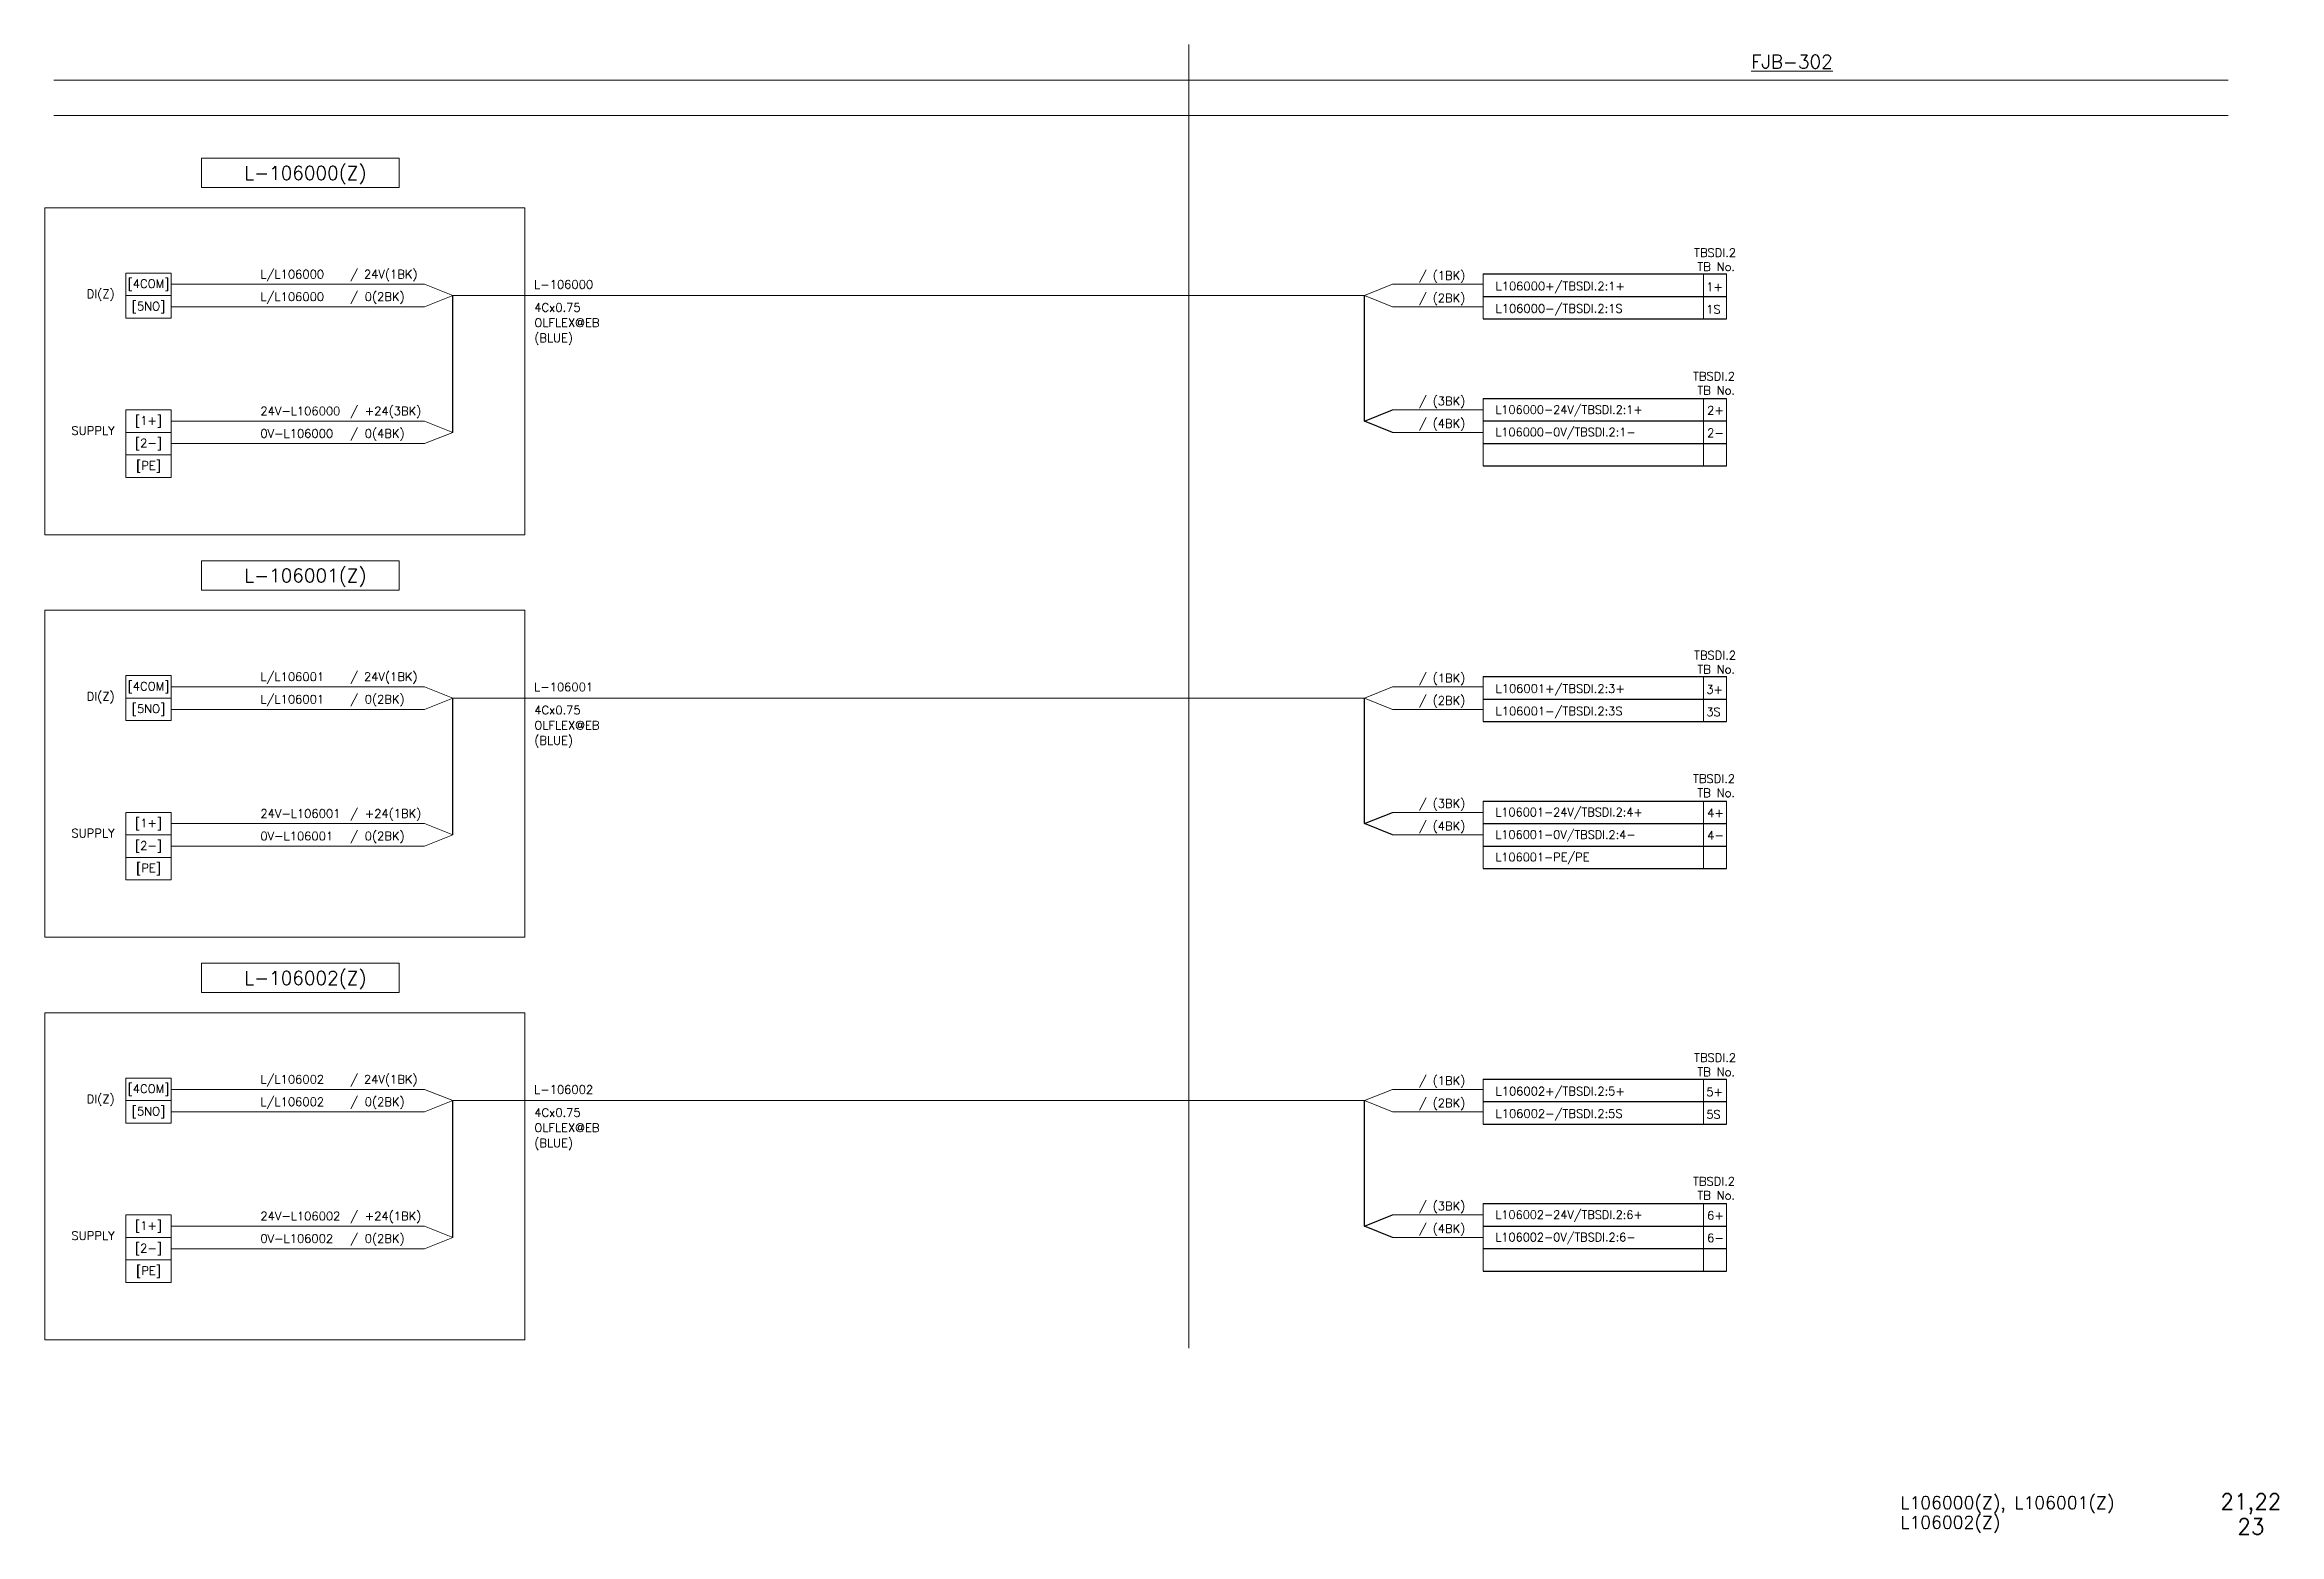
# Model space of a CAD drawing. Header units: millimetres. Extents: x -14942 to 24072, y -50285 to 2207.
# Drawn here: x -9800.6 to -9403.9, y -7281.2 to -7016.6 of the extents above; entities that cross this region are included whole.
import ezdxf
from ezdxf.enums import TextEntityAlignment as Align

# ---------------------------------------------------------------- set-up
doc = ezdxf.new("R2010")
doc.units = ezdxf.units.MM
doc.header["$MEASUREMENT"] = 0
for name, color, linetype in [('BORDER', 3, 'CONTINUOUS'), ('INSTRU', 4, 'CONTINUOUS'), ('INSTRUMENT', 1, 'CONTINUOUS'), ('LINE', 3, 'CONTINUOUS'), ('TEXT', 2, 'CONTINUOUS')]:
    doc.layers.add(name, color=color, linetype=linetype)
doc.styles.add('ROMANS', font='romans')

msp = doc.modelspace()

# ---------------------------------------------------------------- texts
at = {"layer": 'TEXT', "color": 7, "lineweight": 13, "style": 'ROMANS'}
for s, height, p in [('%%UFJB-302', 2.4, (-9497.7, -7020.86)), ('TBSDI.2', 1.5, (-9507.81, -7054.33)), ('L/L106000', 1.5, (-9762.35, -7058.15)), ('/ 24V(1BK)', 1.5, (-9746.41, -7058.15)), ('/ (1BK)', 1.5, (-9556.66, -7058.38)), ('TB No.', 1.5, (-9507.22, -7056.83)), ('L/L106000', 1.5, (-9762.35, -7062.15)), ('/', 1.5, (-9746.41, -7062.15)), ('0(2BK)', 1.5, (-9743.81, -7062.15)), ('/ (2BK)', 1.5, (-9556.66, -7062.37)), ('L106000+/TBSDI.2:1+', 1.5, (-9543.06, -7060.26)), ('1+', 1.5, (-9505.65, -7060.4)), ('L106000-/TBSDI.2:1S', 1.5, (-9543.06, -7064.24)), ('1S', 1.5, (-9505.65, -7064.39)), ('TBSDI.2', 1.5, (-9507.99, -7076.27)), ('TB No.', 1.5, (-9507.22, -7078.77)), ('24V-L106000', 1.5, (-9762.35, -7082.44)), ('/', 1.5, (-9746.41, -7082.44)), ('+24(3BK)', 1.5, (-9743.81, -7082.44)), ('/ (3BK)', 1.5, (-9556.66, -7080.67)), ('2+', 1.5, (-9505.49, -7082.33)), ('0V-L106000', 1.5, (-9762.35, -7086.44)), ('/', 1.5, (-9746.41, -7086.44)), ('0(4BK)', 1.5, (-9743.81, -7086.44)), ('/ (4BK)', 1.5, (-9556.66, -7084.66)), ('2-', 1.5, (-9505.49, -7086.32)), ('TBSDI.2', 1.5, (-9507.81, -7125.82)), ('L/L106001', 1.5, (-9762.35, -7129.64)), ('/ 24V(1BK)', 1.5, (-9746.41, -7129.64)), ('/ (1BK)', 1.5, (-9556.66, -7129.87)), ('TB No.', 1.5, (-9507.22, -7128.32)), ('L/L106001', 1.5, (-9762.35, -7133.64)), ('/', 1.5, (-9746.41, -7133.64)), ('0(2BK)', 1.5, (-9743.81, -7133.64)), ('/ (2BK)', 1.5, (-9556.66, -7133.86)), ('L106001+/TBSDI.2:3+', 1.5, (-9543.06, -7131.75)), ('3+', 1.5, (-9505.65, -7131.9)), ('L106001-/TBSDI.2:3S', 1.5, (-9543.06, -7135.74)), ('3S', 1.5, (-9505.65, -7135.89)), ('TBSDI.2', 1.5, (-9507.99, -7147.76)), ('TB No.', 1.5, (-9507.22, -7150.26)), ('24V-L106001', 1.5, (-9762.35, -7153.94)), ('/', 1.5, (-9746.41, -7153.94)), ('+24(1BK)', 1.5, (-9743.81, -7153.94)), ('/ (3BK)', 1.5, (-9556.66, -7152.16)), ('4+', 1.5, (-9505.49, -7153.83)), ('0V-L106001', 1.5, (-9762.35, -7157.94)), ('/', 1.5, (-9746.41, -7157.94)), ('0(2BK)', 1.5, (-9743.81, -7157.94)), ('/ (4BK)', 1.5, (-9556.66, -7156.15)), ('4-', 1.5, (-9505.49, -7157.82)), ('TBSDI.2', 1.5, (-9507.81, -7197.31)), ('L/L106002', 1.5, (-9762.35, -7201.14)), ('/ 24V(1BK)', 1.5, (-9746.41, -7201.14)), ('/ (1BK)', 1.5, (-9556.66, -7201.37)), ('TB No.', 1.5, (-9507.22, -7199.82)), ('L/L106002', 1.5, (-9762.35, -7205.14)), ('/', 1.5, (-9746.41, -7205.14)), ('0(2BK)', 1.5, (-9743.81, -7205.14)), ('/ (2BK)', 1.5, (-9556.66, -7205.35)), ('L106002+/TBSDI.2:5+', 1.5, (-9543.06, -7203.25)), ('5+', 1.5, (-9505.65, -7203.39)), ('L106002-/TBSDI.2:5S', 1.5, (-9543.06, -7207.23)), ('5S', 1.5, (-9505.65, -7207.38)), ('TBSDI.2', 1.5, (-9507.99, -7219.26)), ('TB No.', 1.5, (-9507.22, -7221.76)), ('24V-L106002', 1.5, (-9762.35, -7225.43)), ('/', 1.5, (-9746.41, -7225.43)), ('+24(1BK)', 1.5, (-9743.81, -7225.43)), ('/ (3BK)', 1.5, (-9556.66, -7223.66)), ('6+', 1.5, (-9505.49, -7225.32)), ('0V-L106002', 1.5, (-9762.35, -7229.43)), ('/', 1.5, (-9746.41, -7229.43)), ('0(2BK)', 1.5, (-9743.81, -7229.43)), ('/ (4BK)', 1.5, (-9556.66, -7227.65)), ('6-', 1.5, (-9505.49, -7229.31)), ('L106000(Z), L106001(Z)', 2.24, (-9471.21, -7276.7)), ('L106002(Z)', 2.24, (-9471.21, -7280.2))]:
    msp.add_text(s, height=height, dxfattribs=at).set_placement(p)
for s, p in [('L-106000(Z)', (-9754.36, -7040.61)), ('L-106001(Z)', (-9754.36, -7112.11)), ('L-106002(Z)', (-9754.36, -7183.6))]:
    msp.add_text(s, height=2.4, dxfattribs=at).set_placement(p, align=Align.CENTER)
for s, p in [('DI(Z)', (-9788.23, -7061.64)), ('SUPPLY', (-9788.23, -7085.93)), ('DI(Z)', (-9788.23, -7133.13)), ('SUPPLY', (-9788.23, -7157.43)), ('DI(Z)', (-9788.23, -7204.63)), ('SUPPLY', (-9788.23, -7228.92))]:
    msp.add_text(s, height=1.5, dxfattribs=at).set_placement(p, align=Align.RIGHT)
for s, height, p in [('[4COM]', 1.5, (-9782.21, -7059.19)), ('[5NO]', 1.5, (-9782.21, -7063.19)), ('[1+]', 1.5, (-9782.21, -7083.49)), ('[2-]', 1.5, (-9782.21, -7087.49)), ('[PE]', 1.5, (-9782.21, -7091.49)), ('[4COM]', 1.5, (-9782.21, -7130.69)), ('[5NO]', 1.5, (-9782.21, -7134.69)), ('[1+]', 1.5, (-9782.21, -7154.98)), ('[2-]', 1.5, (-9782.21, -7158.98)), ('[PE]', 1.5, (-9782.21, -7162.98)), ('[4COM]', 1.5, (-9782.21, -7202.18)), ('[5NO]', 1.5, (-9782.21, -7206.18)), ('[1+]', 1.5, (-9782.21, -7226.48)), ('[2-]', 1.5, (-9782.21, -7230.48)), ('[PE]', 1.5, (-9782.21, -7234.48)), ('21,22', 2.8, (-9408.95, -7275.81)), ('23', 2.8, (-9408.95, -7279.81))]:
    msp.add_text(s, height=height, dxfattribs=at).set_placement(p, align=Align.MIDDLE)
at = {"layer": 'TEXT', "color": 4, "lineweight": 13, "style": 'ROMANS'}
for s, p in [('L-106000', (-9713.75, -7059.97)), ('4Cx0.75', (-9713.72, -7064.06)), ('OLFLEX@EB', (-9713.72, -7066.77)), ('(BLUE)', (-9713.72, -7069.46)), ('L-106001', (-9713.75, -7131.46)), ('4Cx0.75', (-9713.72, -7135.56)), ('OLFLEX@EB', (-9713.72, -7138.26)), ('(BLUE)', (-9713.72, -7140.96)), ('L-106002', (-9713.75, -7202.96)), ('4Cx0.75', (-9713.72, -7207.05)), ('OLFLEX@EB', (-9713.72, -7209.75)), ('(BLUE)', (-9713.72, -7212.45))]:
    msp.add_text(s, height=1.5, dxfattribs=at).set_placement(p)
at = {"layer": 'TEXT', "color": 7, "lineweight": 13, "style": 'ROMANS', "width": 0.98}
for s, p in [('L106000-24V/TBSDI.2:1+', (-9543.09, -7082.2)), ('L106000-0V/TBSDI.2:1-', (-9543.09, -7086.19)), ('L106001-24V/TBSDI.2:4+', (-9543.09, -7153.69)), ('L106001-0V/TBSDI.2:4-', (-9543.09, -7157.68)), ('L106001-PE/PE', (-9543.09, -7161.67)), ('L106002-24V/TBSDI.2:6+', (-9543.09, -7225.19)), ('L106002-0V/TBSDI.2:6-', (-9543.09, -7229.18))]:
    msp.add_text(s, height=1.5, dxfattribs=at).set_placement(p)

# ---------------------------------------------------------------- blocks, each defined once
blk = doc.blocks.new('Box')
at = {"layer": 'INSTRU', "color": 7, "lineweight": 13}
for p, q in [((660.48, -1853.29), (660.48, -1865.26)), ((699.59, -1853.29), (699.59, -1865.26)), ((703.72, -1853.29), (703.72, -1865.26))]:
    blk.add_line(p, q, dxfattribs=at)
at = {"layer": 'INSTRUMENT', "color": 7}
for p, q in [((660.48, -1853.29), (703.72, -1853.29)), ((660.48, -1857.28), (703.72, -1857.28)), ((660.48, -1861.27), (703.72, -1861.27)), ((660.48, -1865.26), (703.72, -1865.26))]:
    blk.add_line(p, q, dxfattribs=at)
blk = doc.blocks.new('BOX2')
at = {"layer": 'INSTRU', "color": 7, "lineweight": 13}
for p, q in [((-10467.87, -3369.91), (-10467.87, -3377.89)), ((-10428.76, -3369.91), (-10428.76, -3377.89)), ((-10424.64, -3369.91), (-10424.64, -3377.89))]:
    blk.add_line(p, q, dxfattribs=at)
at = {"layer": 'INSTRUMENT', "color": 7}
for p, q in [((-10467.87, -3369.91), (-10424.64, -3369.91)), ((-10467.87, -3373.9), (-10424.64, -3373.9)), ((-10467.87, -3377.89), (-10424.64, -3377.89))]:
    blk.add_line(p, q, dxfattribs=at)

# ---------------------------------------------------------------- linework, layer by layer
at = {"layer": 'BORDER', "color": 7, "lineweight": 13, "ltscale": 2.5}
msp.add_line((-9597.49, -7016.63), (-9597.49, -7248.17), dxfattribs=at)
at = {"layer": 'BORDER', "color": 7, "lineweight": 13}
for p, q in [((-9799.03, -7022.93), (-9413, -7022.93)), ((-9799.03, -7029.23), (-9413, -7029.23))]:
    msp.add_line(p, q, dxfattribs=at)
at = {"layer": 'INSTRU', "color": 7, "lineweight": 13}
for p, q in [((-9786.21, -7057.19), (-9778.21, -7057.19)), ((-9786.21, -7057.19), (-9786.21, -7061.19)), ((-9778.21, -7057.19), (-9778.21, -7061.19)), ((-9786.21, -7061.19), (-9778.21, -7061.19)), ((-9786.21, -7061.19), (-9786.21, -7065.19)), ((-9778.21, -7061.19), (-9778.21, -7065.19)), ((-9786.21, -7065.19), (-9778.21, -7065.19)), ((-9786.21, -7065.19), (-9778.21, -7065.19)), ((-9786.21, -7081.49), (-9778.21, -7081.49)), ((-9786.21, -7081.49), (-9778.21, -7081.49)), ((-9786.21, -7081.49), (-9778.21, -7081.49)), ((-9786.21, -7081.49), (-9786.21, -7085.49)), ((-9778.21, -7081.49), (-9778.21, -7085.49)), ((-9786.21, -7085.49), (-9786.21, -7093.49)), ((-9786.21, -7085.49), (-9778.21, -7085.49)), ((-9778.21, -7085.49), (-9778.21, -7093.49)), ((-9786.21, -7089.49), (-9778.21, -7089.49)), ((-9786.21, -7093.49), (-9778.21, -7093.49)), ((-9786.21, -7128.69), (-9778.21, -7128.69)), ((-9786.21, -7128.69), (-9786.21, -7132.69)), ((-9778.21, -7128.69), (-9778.21, -7132.69)), ((-9786.21, -7132.69), (-9778.21, -7132.69)), ((-9786.21, -7132.69), (-9786.21, -7136.69)), ((-9778.21, -7132.69), (-9778.21, -7136.69)), ((-9786.21, -7136.69), (-9778.21, -7136.69)), ((-9786.21, -7136.69), (-9778.21, -7136.69)), ((-9786.21, -7152.98), (-9778.21, -7152.98)), ((-9786.21, -7152.98), (-9778.21, -7152.98)), ((-9786.21, -7152.98), (-9778.21, -7152.98)), ((-9786.21, -7152.98), (-9786.21, -7156.98)), ((-9778.21, -7152.98), (-9778.21, -7156.98)), ((-9786.21, -7156.98), (-9786.21, -7164.98)), ((-9786.21, -7156.98), (-9778.21, -7156.98)), ((-9778.21, -7156.98), (-9778.21, -7164.98)), ((-9786.21, -7160.98), (-9778.21, -7160.98)), ((-9786.21, -7164.98), (-9778.21, -7164.98)), ((-9786.21, -7200.18), (-9778.21, -7200.18)), ((-9786.21, -7200.18), (-9786.21, -7204.18)), ((-9778.21, -7200.18), (-9778.21, -7204.18)), ((-9786.21, -7204.18), (-9778.21, -7204.18)), ((-9786.21, -7204.18), (-9786.21, -7208.18)), ((-9778.21, -7204.18), (-9778.21, -7208.18)), ((-9786.21, -7208.18), (-9778.21, -7208.18)), ((-9786.21, -7208.18), (-9778.21, -7208.18)), ((-9786.21, -7224.48), (-9778.21, -7224.48)), ((-9786.21, -7224.48), (-9778.21, -7224.48)), ((-9786.21, -7224.48), (-9778.21, -7224.48)), ((-9786.21, -7224.48), (-9786.21, -7228.48)), ((-9778.21, -7224.48), (-9778.21, -7228.48)), ((-9786.21, -7228.48), (-9786.21, -7236.48)), ((-9786.21, -7228.48), (-9778.21, -7228.48)), ((-9778.21, -7228.48), (-9778.21, -7236.48)), ((-9786.21, -7232.48), (-9778.21, -7232.48)), ((-9786.21, -7236.48), (-9778.21, -7236.48))]:
    msp.add_line(p, q, dxfattribs=at)
at = {"layer": 'INSTRUMENT', "color": 7}
for p, q in [((-9728.19, -7085.49), (-9728.19, -7061.19)), ((-9566.35, -7083.49), (-9566.35, -7061.19)), ((-9566.35, -7083.49), (-9561.35, -7081.49)), ((-9561.35, -7085.49), (-9566.35, -7083.49)), ((-9728.19, -7156.98), (-9728.19, -7132.69)), ((-9566.35, -7154.98), (-9566.35, -7132.69)), ((-9566.35, -7154.98), (-9561.35, -7152.98)), ((-9561.35, -7156.98), (-9566.35, -7154.98)), ((-9728.19, -7228.48), (-9728.19, -7204.18)), ((-9566.35, -7226.48), (-9566.35, -7204.18)), ((-9566.35, -7226.48), (-9561.35, -7224.48)), ((-9561.35, -7228.48), (-9566.35, -7226.48))]:
    msp.add_line(p, q, dxfattribs=at)
at = {"layer": 'LINE', "color": 7, "lineweight": 13}
for p, q in [((-9772.81, -7036.8), (-9737.72, -7036.8)), ((-9772.81, -7036.8), (-9772.81, -7042.01)), ((-9737.72, -7036.8), (-9737.72, -7042.01)), ((-9772.81, -7042.01), (-9737.72, -7042.01)), ((-9778.21, -7059.19), (-9733.19, -7059.19)), ((-9728.19, -7061.19), (-9733.19, -7059.19)), ((-9733.19, -7063.19), (-9728.19, -7061.19)), ((-9728.19, -7061.19), (-9566.35, -7061.19)), ((-9566.35, -7061.19), (-9561.35, -7059.19)), ((-9566.35, -7061.19), (-9561.35, -7063.19)), ((-9545.26, -7059.19), (-9561.35, -7059.19)), ((-9778.21, -7063.19), (-9733.19, -7063.19)), ((-9545.26, -7063.19), (-9561.35, -7063.19)), ((-9545.26, -7081.49), (-9561.35, -7081.49)), ((-9778.21, -7083.49), (-9733.19, -7083.49)), ((-9728.19, -7085.49), (-9733.19, -7083.49)), ((-9733.19, -7087.49), (-9728.19, -7085.49)), ((-9545.26, -7085.49), (-9561.35, -7085.49)), ((-9778.21, -7087.49), (-9733.19, -7087.49)), ((-9772.81, -7108.29), (-9737.72, -7108.29)), ((-9772.81, -7108.29), (-9772.81, -7113.5)), ((-9737.72, -7108.29), (-9737.72, -7113.5)), ((-9772.81, -7113.5), (-9737.72, -7113.5)), ((-9778.21, -7130.69), (-9733.19, -7130.69)), ((-9728.19, -7132.69), (-9733.19, -7130.69)), ((-9733.19, -7134.69), (-9728.19, -7132.69)), ((-9728.19, -7132.69), (-9566.35, -7132.69)), ((-9566.35, -7132.69), (-9561.35, -7130.69)), ((-9566.35, -7132.69), (-9561.35, -7134.69)), ((-9545.26, -7130.69), (-9561.35, -7130.69)), ((-9778.21, -7134.69), (-9733.19, -7134.69)), ((-9545.26, -7134.69), (-9561.35, -7134.69)), ((-9545.26, -7152.98), (-9561.35, -7152.98)), ((-9778.21, -7154.98), (-9733.19, -7154.98)), ((-9728.19, -7156.98), (-9733.19, -7154.98)), ((-9733.19, -7158.98), (-9728.19, -7156.98)), ((-9545.26, -7156.98), (-9561.35, -7156.98)), ((-9778.21, -7158.98), (-9733.19, -7158.98)), ((-9772.81, -7179.79), (-9737.72, -7179.79)), ((-9772.81, -7179.79), (-9772.81, -7184.99)), ((-9737.72, -7179.79), (-9737.72, -7184.99)), ((-9772.81, -7184.99), (-9737.72, -7184.99)), ((-9778.21, -7202.18), (-9733.19, -7202.18)), ((-9728.19, -7204.18), (-9733.19, -7202.18)), ((-9733.19, -7206.18), (-9728.19, -7204.18)), ((-9728.19, -7204.18), (-9566.35, -7204.18)), ((-9566.35, -7204.18), (-9561.35, -7202.18)), ((-9566.35, -7204.18), (-9561.35, -7206.18)), ((-9545.26, -7202.18), (-9561.35, -7202.18)), ((-9778.21, -7206.18), (-9733.19, -7206.18)), ((-9545.26, -7206.18), (-9561.35, -7206.18)), ((-9778.21, -7226.48), (-9733.19, -7226.48)), ((-9728.19, -7228.48), (-9733.19, -7226.48)), ((-9545.26, -7224.48), (-9561.35, -7224.48)), ((-9778.21, -7230.48), (-9733.19, -7230.48)), ((-9733.19, -7230.48), (-9728.19, -7228.48)), ((-9545.26, -7228.48), (-9561.35, -7228.48))]:
    msp.add_line(p, q, dxfattribs=at)
at = {"layer": 'LINE', "color": 7, "lineweight": 13, "ltscale": 8}
for p, q in [((-9800.64, -7103.67), (-9800.64, -7045.59)), ((-9715.41, -7045.59), (-9800.64, -7045.59)), ((-9715.41, -7103.67), (-9715.41, -7045.59)), ((-9715.41, -7103.67), (-9800.64, -7103.67)), ((-9800.64, -7175.16), (-9800.64, -7117.08)), ((-9715.41, -7117.08), (-9800.64, -7117.08)), ((-9715.41, -7175.16), (-9800.64, -7175.16)), ((-9800.64, -7246.66), (-9800.64, -7188.57)), ((-9715.41, -7188.57), (-9800.64, -7188.57)), ((-9715.41, -7246.66), (-9715.41, -7188.57)), ((-9715.41, -7246.66), (-9800.64, -7246.66))]:
    msp.add_line(p, q, dxfattribs=at)
at = {"layer": 'LINE', "color": 4, "lineweight": 13, "ltscale": 8}
msp.add_line((-9715.41, -7175.16), (-9715.41, -7117.08), dxfattribs=at)

# ---------------------------------------------------------------- block references
at = {"layer": 'INSTRUMENT', "color": 7}
for p in [(922.61, -3687.45), (922.61, -3758.95), (922.61, -3830.44)]:
    msp.add_blockref('BOX2', p, dxfattribs=at)
at = {"layer": 'INSTRUMENT', "color": 1}
for p in [(-10205.75, -5226.19), (-10205.75, -5297.69), (-10205.75, -5369.18)]:
    msp.add_blockref('Box', p, dxfattribs=at)

msp.set_redraw_order([(e.dxf.handle, doc.entitydb.next_handle()) for e in msp.query("TEXT MTEXT ATTDEF DIMENSION ARC_DIMENSION")])  # texts and dimensions are drawn at this point

doc.saveas('drawing.dxf')
